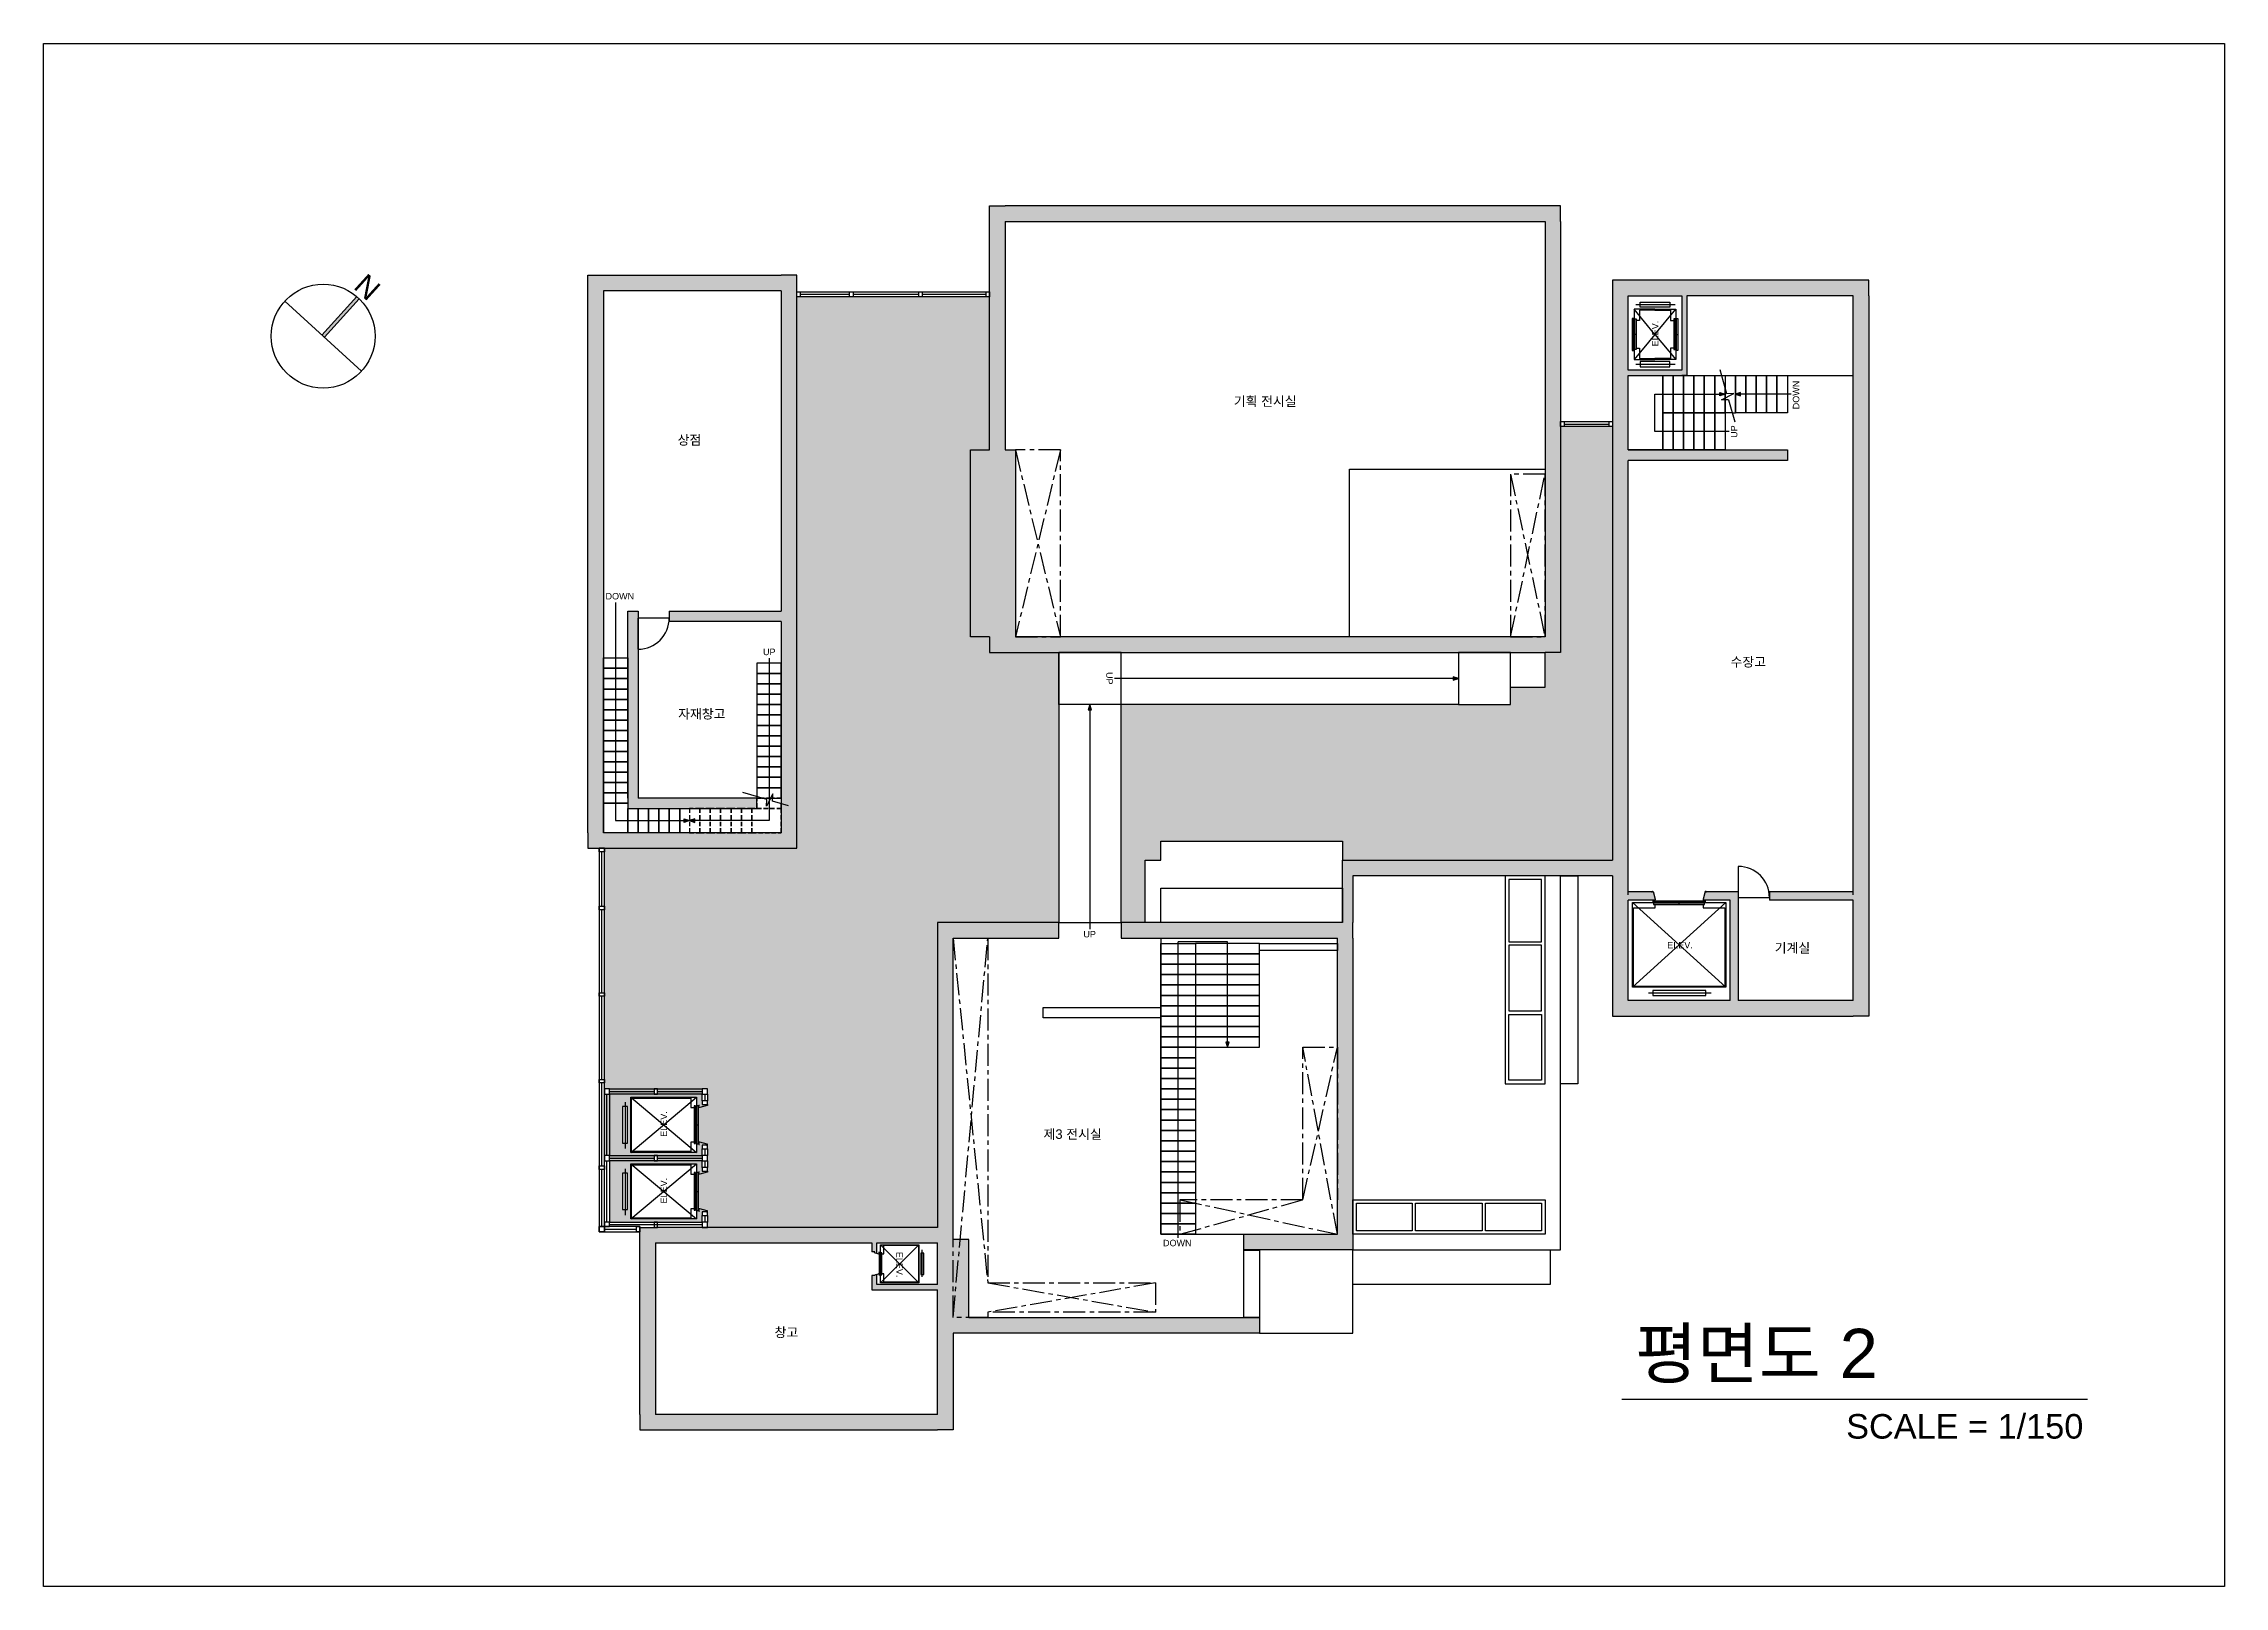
# Model space of a CAD drawing. Header units: millimetres. Extents: x 0 to 336000, y 0 to 193050.
# Drawn here: x 63000 to 126000, y 0 to 44550 of the extents above; entities that cross this region are included whole.
import ezdxf

# ---------------------------------------------------------------- set-up
doc = ezdxf.new("R2010")
doc.units = ezdxf.units.MM
doc.header["$LTSCALE"] = 20
doc.linetypes.add('CENTER', pattern=[50.8, 31.75, -6.35, 6.35, -6.35])
doc.linetypes.add('HIDDEN', pattern=[9.525, 6.35, -3.175])
for name, color, linetype in [('CO-MECH', 1, 'Continuous'), ('개구부 표시', 1, 'CENTER'), ('계단', 3, 'Continuous'), ('단면', 2, 'Continuous'), ('바닥 해치', 5, 'Continuous'), ('유리', 7, 'Continuous'), ('입면', 7, 'Continuous'), ('점선', 6, 'HIDDEN'), ('창호', 4, 'Continuous')]:
    doc.layers.add(name, color=color, linetype=linetype)
doc.styles.get("Standard").update_dxf_attribs({"font": 'arial.ttf'})

msp = doc.modelspace()

# ---------------------------------------------------------------- texts
for s, height, rotation, p in [('N', 606, 317.8, (71924, 37500)), ('DOWN', 186.5, 90, (113719, 33991)), ('UP', 186.5, 90, (111929, 33166)), ('UP', 186.5, 270, (93699, 26403))]:
    msp.add_text(s, height=height, rotation=rotation).set_placement(p)
for s, height, p in [('기획 전시실', 272.3, (97384, 34086)), ('상점', 272.3, (81316, 32968)), ('DOWN', 186.5, (79234, 28500)), ('UP', 186.5, (83783, 26891)), ('수장고', 272.3, (111734, 26560)), ('자재창고', 272.3, (81332, 25059)), ('UP', 186.5, (93038, 18740)), ('기계실', 272.3, (113009, 18300)), ('제3 전시실', 272.3, (91885, 12923)), ('DOWN', 186.5, (95338, 9822)), ('평면도 2', 1422.2, (108981, 6016)), ('창고', 272.3, (84116, 7199)), ('SCALE = 1/150', 708.77, (115073, 4267))]:
    msp.add_text(s, height=height).set_placement(p)
at = {"layer": 'CO-MECH'}
for rotation, p in [(90, (109651, 35808)), (90, (81010, 12983)), (90, (81010, 11058)), (270, (87633, 9661))]:
    msp.add_text('ELEV.', height=186.5, rotation=rotation, dxfattribs=at).set_placement(p)
msp.add_text('ELEV.', height=186.5, dxfattribs=at).set_placement((109905, 18425))

# ---------------------------------------------------------------- blocks, each defined once
blk = doc.blocks.new('M-020 PERSON')
at = {"layer": 'CO-MECH'}
for p, q in [((650, 1114), (-685, 1114)), ((525, 1188), (-525, 1188)), ((-525, 1188), (-525, 1038)), ((525, 1038), (525, 1188)), ((-945, 948), (945, 948)), ((945, 948), (-945, -948)), ((-945, 948), (945, -948)), ((-945, -948), (-945, 948)), ((-920, 924), (920, 924)), ((-920, -792), (-920, 924)), ((-525, 1038), (525, 1038)), ((920, 924), (920, -792)), ((945, 948), (945, -948)), ((-500, -948), (-945, -948)), ((-500, -792), (-920, -792)), ((-570, -1022), (-570, -1036)), ((-505, -1016), (-565, -1016)), ((-560, -962), (560, -962)), ((-560, -1002), (-560, -962)), ((560, -1002), (-560, -1002)), ((-559, -1263), (-500, -1047)), ((550, -886), (-540, -886)), ((-540, -886), (-540, -926)), ((-540, -926), (550, -926)), ((-510, -876), (-500, -876)), ((-510, -936), (-500, -936)), ((-500, -876), (-500, -792)), ((-500, -936), (-500, -948)), ((-500, -1046), (-500, -1022)), ((0, -886), (0, -926)), ((0, -962), (0, -1002)), ((500, -792), (500, -876)), ((920, -792), (500, -792)), ((500, -876), (510, -876)), ((510, -936), (500, -936)), ((500, -936), (510, -936)), ((500, -948), (500, -936)), ((945, -948), (500, -948)), ((500, -1046), (500, -1022)), ((559, -1263), (500, -1047)), ((505, -1016), (565, -1016)), ((550, -926), (550, -886)), ((560, -962), (560, -1002)), ((570, -1022), (570, -1036)), ((-590, -1236), (-590, -1262)), ((-585, -1266), (-564, -1266)), ((585, -1266), (564, -1266)), ((590, -1236), (590, -1262))]:
    blk.add_line(p, q, dxfattribs=at)
for centre, start, end in [((-565, -1022), 90, 180), ((-505, -1022), 0, 90), ((-505, -1046), 344.74488, 0), ((505, -1022), 90, 180), ((505, -1046), 180, 195.25512), ((565, -1022), 0, 90), ((-585, -1262), 180, 270), ((-564, -1262), 270, 344.74488), ((564, -1262), 195.25512, 270), ((585, -1262), 270, 0)]:
    blk.add_arc(centre, 5, start, end, dxfattribs=at)

# ---------------------------------------------------------------- hatches: boundary and pattern name
h = msp.add_hatch(color=256)
h.dxf.hatch_style = 1
h.paths.add_polyline_path([(72119, 37179, 0.016671), (72045, 37246), (71038, 36136), (71112, 36069)])
h = msp.add_hatch(color=256)
h.dxf.hatch_style = 1
h.paths.add_polyline_path([(111425, 34378), (111425, 34478), (111575, 34428)])
h = msp.add_hatch(color=256)
h.dxf.hatch_style = 1
h.paths.add_polyline_path([(112025, 34378), (112025, 34478), (111875, 34428)])
h = msp.add_hatch(color=256)
h.dxf.hatch_style = 1
h.paths.add_polyline_path([(103725, 26266), (103725, 26166), (103875, 26216)])
h = msp.add_hatch(color=256)
h.dxf.hatch_style = 1
h.paths.add_polyline_path([(93175, 25316), (93275, 25316), (93225, 25466)])
h = msp.add_hatch(color=256)
h.dxf.hatch_style = 1
h.paths.add_polyline_path([(81509, 22063), (81509, 22163), (81659, 22113)])
h = msp.add_hatch(color=256)
h.dxf.hatch_style = 1
h.paths.add_polyline_path([(81809, 22063), (81809, 22163), (81659, 22113)])
h = msp.add_hatch(color=256)
h.dxf.hatch_style = 1
h.paths.add_polyline_path([(97250, 15716), (97150, 15716), (97200, 15566)])
at = {"layer": '단면'}
h = msp.add_hatch(color=256, dxfattribs=at)
h.dxf.hatch_style = 1
h.paths.add_polyline_path([(83608, 22763), (80175, 22763), (80175, 28163), (79875, 28163), (79875, 22763), (79875, 22463), (83608, 22463)])
h.paths.add_polyline_path([(106825, 39416), (106825, 39866), (90775, 39866), (90325, 39866), (90325, 32816), (89775, 32816), (89775, 27416), (90325, 27416), (90325, 26966), (106375, 26966), (106825, 26966)])
h.paths.add_polyline_path([(91075, 32816), (90775, 32816), (90775, 39416), (106375, 39416), (106375, 27416), (91075, 27416)], flags=16)
h.paths.add_polyline_path([(89275, 18716), (92325, 18716), (92325, 19166), (89275, 19166), (88825, 19166), (88825, 10366), (80675, 10366), (80225, 10366), (80225, 4966), (80225, 4516), (88825, 4516), (89275, 4516), (89275, 7316), (98125, 7316), (98125, 7766), (89725, 7766), (89725, 10016), (89275, 10016), (89275, 10366)])
h.paths.add_polyline_path([(88825, 9916), (88825, 8716), (87075, 8716), (87075, 9012), (86998, 8991), (86996, 8990), (86996, 8988), (86996, 8976), (86997, 8973), (86999, 8973), (86925, 8973), (86925, 8716), (86925, 8566), (88825, 8566), (88825, 4966), (80675, 4966), (80675, 9916), (86925, 9916), (86925, 9659), (86999, 9659), (86997, 9659), (86996, 9656), (86996, 9644), (86996, 9642), (86998, 9641), (87075, 9620), (87075, 9916)], flags=16)
h.paths.add_polyline_path([(100825, 19166), (100825, 20516), (108325, 20516), (108325, 16916), (108325, 16466), (115275, 16466), (115725, 16466), (115725, 37266), (115725, 37716), (108775, 37716), (108325, 37716), (108325, 20966), (100525, 20966), (100525, 20516), (100525, 19166), (94125, 19166), (94125, 18716), (100375, 18716), (100375, 10166), (98125, 10166), (97675, 10166), (97675, 9716), (100825, 9716), (100825, 10166), (100825, 18716)])
h.paths.add_polyline_path([(108775, 19816), (109555, 19816, 0.49453), (109560, 19822), (109501, 20062, 0.338213), (109496, 20066), (108775, 20066), (108775, 32516), (113375, 32516), (113375, 32816), (108775, 32816), (108775, 34966), (110325, 34966), (110475, 34966), (110475, 37266), (115275, 37266), (115275, 20066), (112858, 20066), (112858, 19816), (115275, 19816), (115275, 16916), (111958, 16916), (111958, 20066), (111004, 20066, 0.338213), (110999, 20062), (110940, 19847), (110940, 19845), (110940, 19821, 0.414214), (110945, 19816), (111725, 19816), (111725, 16916), (108775, 16916)], flags=16)
h.paths.add_polyline_path([(108775, 35116), (108775, 37266), (110325, 37266), (110325, 35116)], flags=16)
h = msp.add_hatch(color=256, dxfattribs=at)
h.dxf.hatch_style = 1
h.paths.add_polyline_path([(84758, 37862), (84308, 37862), (78725, 37862), (78725, 37412), (78725, 21763), (78725, 21313), (84308, 21313), (84758, 21313)])
h.paths.add_polyline_path([(84308, 21763), (79175, 21763), (79175, 37412), (84308, 37412), (84308, 28163), (81075, 28163), (81075, 27863), (84308, 27863)], flags=16)
h.paths.add_polyline_path([(83608, 22463), (79875, 22463), (79875, 22763), (79875, 28163), (80175, 28163), (80175, 22763), (83608, 22763)], flags=0)
h.paths.add_polyline_path([(83608, 22763), (80175, 22763), (80175, 28163), (79875, 28163), (79875, 22763), (79875, 22463), (83608, 22463)], flags=0)
at = {"layer": '바닥 해치'}
h = msp.add_hatch(dxfattribs=at)
h.set_pattern_fill('AR-B816', color=256)
h.paths.add_polyline_path([(92325, 25466), (92325, 26966), (90325, 26966), (90325, 27416), (89775, 27416), (89775, 32816), (90325, 32816), (90325, 37237), (84758, 37237), (84758, 21313), (84308, 21313), (79200, 21313), (79200, 14366), (79350, 14366), (79350, 14216), (79200, 14216), (79200, 12441), (79350, 12441), (79350, 12291), (79350, 10516), (82026, 10516), (82026, 10714), (82026, 10814), (82171, 10814, 0.414214), (82176, 10819, 2.626455), (82173, 10845), (81957, 10903, 0.066661), (81956, 10904, 2.975354), (81926, 10899), (81926, 10834), (81931, 10834, -0.414214), (81926, 10839), (81926, 10904), (81956, 10904), (82176, 10844), (82176, 10819), (82176, 10714), (82176, 10516), (82176, 10366), (88825, 10366), (88825, 19166), (89275, 19166), (92325, 19166)])
h.paths.add_polyline_path([(82176, 14366), (82176, 14216), (82176, 14018), (82176, 13918), (82176, 13888), (81956, 13828), (81926, 13828), (81926, 13888), (81911, 13888), (81926, 13833, 0.414214), (81931, 13828), (81956, 13828, 0.066661), (81957, 13829), (82173, 13887, 2.1046), (82171, 13908, 1), (82171, 13918), (82146, 13918), (82026, 13918), (82026, 14018), (82026, 14216), (82026, 14366)], flags=16)
h.paths.add_polyline_path([(81858, 14123), (81858, 13828), (81836, 13828), (81836, 12828), (81858, 12828), (81858, 12533), (79961, 12533), (79961, 14123)], flags=16)
h.paths.add_polyline_path([(80910, 13328), (81701, 12665), (81701, 12558), (79991, 12558), (79986, 12554), (79986, 14103), (79991, 14098), (81701, 14098), (81701, 13992)], flags=0)
h.paths.add_polyline_path([(82176, 12743), (82176, 12638), (82176, 12441), (82176, 12291), (82176, 12094), (82176, 11994), (82176, 11964), (81956, 11904), (81926, 11904), (81926, 11964), (81911, 11964), (81926, 11909, 0.414214), (81931, 11904), (81956, 11904, 0.066661), (81957, 11904), (82173, 11962, 2.1046), (82171, 11984, 1), (82171, 11994), (82146, 11994), (82026, 11994), (82026, 12094), (82026, 12291), (82026, 12441), (82026, 12638), (82026, 12738), (82171, 12738, 0.472121), (82171, 12760, 0.875009), (82173, 12770), (81957, 12828, 0.066661), (81956, 12828), (81931, 12828, 0.414214), (81926, 12823), (81926, 12758), (81931, 12758, -0.414214), (81926, 12763), (81926, 12828), (81956, 12828), (82176, 12768)], flags=16)
h.paths.add_polyline_path([(80738, 14366), (80738, 14216), (80638, 14216), (80638, 14366)], flags=16)
h.paths.add_polyline_path([(81858, 12199), (81858, 11904), (81836, 11904), (81836, 10904), (81858, 10904), (81858, 10609), (79961, 10609), (79961, 12199)], flags=16)
h.paths.add_polyline_path([(80910, 11404), (81701, 10740), (81701, 10634), (79991, 10634), (79986, 10629), (79986, 12178), (79991, 12174), (81701, 12174), (81701, 12067)], flags=0)
h.paths.add_polyline_path([(79871, 13853), (79871, 12803), (79721, 12803), (79721, 13853)], flags=16)
h.paths.add_polyline_path([(80738, 12441), (80738, 12291), (80638, 12291), (80638, 12441)], flags=16)
h.paths.add_polyline_path([(79871, 11929), (79871, 10879), (79721, 10879), (79721, 11929)], flags=16)
h.paths.add_polyline_path([(108325, 33491), (108225, 33491), (106825, 33491), (106825, 26966), (106375, 26966), (106375, 25966), (105375, 25966), (105375, 25466), (103875, 25466), (94125, 25466), (94125, 19166), (94825, 19166), (94825, 20966), (95275, 20966), (95275, 21516), (100525, 21516), (100525, 20966), (108325, 20966)])
h.paths.add_polyline_path([(81056, 12937), (81056, 13768), (80776, 13768), (80776, 12937)], flags=8)
h.paths.add_polyline_path([(81056, 11012), (81056, 11843), (80776, 11843), (80776, 11012)], flags=8)

# ---------------------------------------------------------------- linework, layer by layer
for p, q in [((71038, 36136), (72045, 37246)), ((71112, 36069), (72119, 37179)), ((72187, 35095), (69964, 37110)), ((111631, 34433), (111432, 35129)), ((109550, 33353), (109550, 34428)), ((109550, 34428), (111425, 34428)), ((111469, 34261), (111824, 34444)), ((111678, 34268), (111469, 34261)), ((111824, 34444), (111631, 34433)), ((111678, 34268), (111861, 33628)), ((113481, 34428), (112025, 34428)), ((111691, 33353), (109550, 33353)), ((79525, 28409), (79525, 22113)), ((83958, 26801), (83958, 22113)), ((103725, 26216), (93937, 26216)), ((93225, 25316), (93225, 18978)), ((83896, 22722), (83200, 22922)), ((84068, 22884), (83885, 22529)), ((83885, 22529), (83896, 22722)), ((84061, 22675), (84068, 22884)), ((79525, 22113), (81509, 22113)), ((83958, 22113), (81809, 22113)), ((84521, 22543), (84061, 22675)), ((95775, 10060), (95775, 18616)), ((97200, 18616), (95775, 18616)), ((97200, 15716), (97200, 18616))]:
    msp.add_line(p, q)
for points in [[(63000, 0), (63000, 44550), (126000, 44550), (126000, 0), (63000, 0)], [(111425, 34478), (111575, 34428), (111425, 34378)], [(112025, 34478), (111875, 34428), (112025, 34378)], [(103725, 26166), (103875, 26216), (103725, 26266)], [(93275, 25316), (93225, 25466), (93175, 25316)], [(81509, 22163), (81659, 22113), (81509, 22063)], [(81809, 22163), (81659, 22113), (81809, 22063)], [(97150, 15716), (97200, 15566), (97250, 15716)]]:
    msp.add_lwpolyline(points, close=True)
msp.add_circle((71075, 36102), 1500)
at = {"layer": 'CO-MECH'}
for p, q in [((108892, 36613), (108892, 35693)), ((108932, 36613), (108892, 36613)), ((108932, 35693), (108932, 36613)), ((109551, 36153), (108945, 36878)), ((109551, 36878), (108945, 36878)), ((108945, 36878), (108945, 36553)), ((108945, 36553), (108957, 36553)), ((108957, 36563), (108957, 36553)), ((108957, 36553), (108957, 36563)), ((108967, 35713), (108967, 36603)), ((108967, 36603), (109007, 36603)), ((109001, 37014), (110136, 37014)), ((109007, 36603), (109007, 35713)), ((109017, 36553), (109017, 36563)), ((109102, 36553), (109017, 36553)), ((109551, 36853), (109102, 36853)), ((109102, 36853), (109102, 36553)), ((109126, 37089), (109976, 37089)), ((109126, 36939), (109126, 37089)), ((109976, 36939), (109126, 36939)), ((109551, 36153), (110157, 36878)), ((109551, 36878), (110157, 36878)), ((109551, 36853), (110000, 36853)), ((109976, 37089), (109976, 36939)), ((110000, 36853), (110000, 36553)), ((110000, 36553), (110085, 36553)), ((110085, 36553), (110085, 36563)), ((110095, 36603), (110095, 35713)), ((110135, 36603), (110095, 36603)), ((110135, 35713), (110135, 36603)), ((110145, 36563), (110145, 36553)), ((110145, 36553), (110145, 36563)), ((110157, 36553), (110145, 36553)), ((110157, 36878), (110157, 36553)), ((110170, 35693), (110170, 36613)), ((110170, 36613), (110210, 36613)), ((110210, 36613), (110210, 35693)), ((108932, 36153), (108892, 36153)), ((109551, 36153), (108945, 35428)), ((109007, 36153), (108967, 36153)), ((109551, 36153), (110157, 35428)), ((110095, 36153), (110135, 36153)), ((110170, 36153), (110210, 36153)), ((108892, 35693), (108932, 35693)), ((108945, 35753), (108945, 35428)), ((108957, 35753), (108945, 35753)), ((108945, 35428), (109551, 35428)), ((108957, 35743), (108957, 35753)), ((109007, 35713), (108967, 35713)), ((109001, 35292), (110136, 35292)), ((109017, 35743), (109017, 35753)), ((109017, 35753), (109102, 35753)), ((109102, 35753), (109102, 35453)), ((109102, 35453), (109551, 35453)), ((109976, 35367), (109126, 35367)), ((109126, 35367), (109126, 35217)), ((110000, 35453), (109551, 35453)), ((110157, 35428), (109551, 35428)), ((109976, 35217), (109976, 35367)), ((110000, 35753), (110000, 35453)), ((110085, 35753), (110000, 35753)), ((110085, 35743), (110085, 35753)), ((110095, 35713), (110135, 35713)), ((110145, 35753), (110157, 35753)), ((110145, 35743), (110145, 35753)), ((110157, 35753), (110157, 35428)), ((110210, 35693), (110170, 35693)), ((109126, 35217), (109976, 35217)), ((108905, 17301), (108905, 19748)), ((111595, 17301), (108905, 19748)), ((108905, 19748), (109560, 19748)), ((108905, 17301), (111595, 19748)), ((108930, 17326), (108930, 19591)), ((108930, 19591), (109560, 19591)), ((109470, 20036), (109470, 20061)), ((109475, 20066), (109496, 20066)), ((109490, 19821), (109490, 19836)), ((109555, 19816), (109495, 19816)), ((109500, 19801), (111000, 19801)), ((109500, 19761), (109500, 19801)), ((111000, 19761), (109500, 19761)), ((109501, 20062), (109560, 19847)), ((110980, 19726), (109510, 19726)), ((109510, 19726), (109510, 19686)), ((109510, 19686), (110980, 19686)), ((109550, 19736), (109560, 19736)), ((109560, 19736), (109550, 19736)), ((109560, 19676), (109550, 19676)), ((109560, 19845), (109560, 19821)), ((109560, 19748), (109560, 19736)), ((109560, 19591), (109560, 19676)), ((110250, 19761), (110250, 19801)), ((110250, 19686), (110250, 19726)), ((110999, 20062), (110940, 19847)), ((110940, 19845), (110940, 19821)), ((110940, 19748), (111595, 19748)), ((110940, 19736), (110940, 19748)), ((110950, 19736), (110940, 19736)), ((110940, 19676), (110940, 19591)), ((110950, 19676), (110940, 19676)), ((110940, 19591), (111570, 19591)), ((110945, 19816), (111005, 19816)), ((110980, 19686), (110980, 19726)), ((111000, 19801), (111000, 19761)), ((111025, 20066), (111004, 20066)), ((111010, 19821), (111010, 19836)), ((111030, 20036), (111030, 20061)), ((111570, 19591), (111570, 17326)), ((111595, 19748), (111595, 17301)), ((111595, 17301), (108905, 17301)), ((111570, 17326), (108930, 17326)), ((109360, 17136), (111175, 17136)), ((111015, 17211), (109485, 17211)), ((109485, 17211), (109485, 17061)), ((109485, 17061), (111015, 17061)), ((111015, 17061), (111015, 17211)), ((79796, 13978), (79796, 12643)), ((79961, 12533), (81858, 14123)), ((79961, 14123), (81858, 12533)), ((81796, 13328), (81836, 13328)), ((81871, 13328), (81911, 13328)), ((79796, 12054), (79796, 10719)), ((79961, 10609), (81858, 12199)), ((79961, 12199), (81858, 10609)), ((81796, 11404), (81836, 11404)), ((81871, 11404), (81911, 11404))]:
    msp.add_line(p, q, dxfattribs=at)
for points in [[(81846, 12818), (81846, 12828), (81858, 12828), (81858, 12533), (79961, 12533), (79961, 14123), (81858, 14123), (81858, 13828), (81846, 13828), (81846, 13838), (81846, 13828)], [(81786, 12818), (81786, 12828), (81701, 12828), (81701, 12558), (79986, 12558), (79986, 14098), (81701, 14098), (81701, 13828), (81786, 13828), (81786, 13838)], [(81846, 10894), (81846, 10904), (81858, 10904), (81858, 10609), (79961, 10609), (79961, 12199), (81858, 12199), (81858, 11904), (81846, 11904), (81846, 11914), (81846, 11904)], [(81786, 10894), (81786, 10904), (81701, 10904), (81701, 10634), (79986, 10634), (79986, 12174), (81701, 12174), (81701, 11904), (81786, 11904), (81786, 11914)]]:
    msp.add_lwpolyline(points, dxfattribs=at)
for points in [[(81836, 13878), (81796, 13878), (81796, 12788), (81836, 12788)], [(81911, 12768), (81871, 12768), (81871, 13888), (81911, 13888)], [(79721, 12803), (79871, 12803), (79871, 13853), (79721, 13853)], [(79721, 10879), (79871, 10879), (79871, 11929), (79721, 11929)], [(81836, 11954), (81796, 11954), (81796, 10864), (81836, 10864)], [(81911, 10844), (81871, 10844), (81871, 11964), (81911, 11964)]]:
    msp.add_lwpolyline(points, close=True, dxfattribs=at)
for points in [[(82146, 13918), (82171, 13918, -0.414214), (82176, 13913), (82176, 13892, -0.338213), (82173, 13887), (81957, 13829, -0.066661), (81956, 13828), (81931, 13828, -0.414214), (81926, 13833), (81926, 13893, -0.414214), (81931, 13898), (81946, 13898)], [(82146, 12738), (82171, 12738, 0.414214), (82176, 12743), (82176, 12765, 0.338213), (82173, 12770), (81957, 12828, 0.066661), (81956, 12828), (81931, 12828, 0.414214), (81926, 12823), (81926, 12763, 0.414214), (81931, 12758), (81946, 12758)], [(82146, 11994), (82171, 11994, -0.414214), (82176, 11989), (82176, 11967, -0.338213), (82173, 11962), (81957, 11904, -0.066661), (81956, 11904), (81931, 11904, -0.414214), (81926, 11909), (81926, 11969, -0.414214), (81931, 11974), (81946, 11974)], [(82146, 10814), (82171, 10814, 0.414214), (82176, 10819), (82176, 10840, 0.338213), (82173, 10845), (81957, 10903, 0.066661), (81956, 10904), (81931, 10904, 0.414214), (81926, 10899), (81926, 10839, 0.414214), (81931, 10834), (81946, 10834)]]:
    msp.add_lwpolyline(points, format="xyb", dxfattribs=at)
for centre, start, end in [((109475, 20061), 90, 180), ((109495, 19821), 180, 270), ((109496, 20061), 15.25512, 90), ((109555, 19821), 270, 0), ((109555, 19845), 0, 15.25512), ((110945, 19845), 164.74488, 180), ((110945, 19821), 180, 270), ((111004, 20061), 90, 164.74488), ((111005, 19821), 270, 0), ((111025, 20061), 0, 90)]:
    msp.add_arc(centre, 5, start, end, dxfattribs=at)
at = {"layer": '개구부 표시'}
for p, q in [((92375, 32816), (91075, 27416)), ((91075, 32816), (92375, 27416)), ((105375, 32116), (106375, 27416)), ((105375, 27416), (106375, 32116)), ((89275, 7766), (90275, 18716)), ((89275, 18716), (90275, 8766)), ((100375, 10166), (99375, 15566)), ((99375, 11166), (100375, 15566)), ((95825, 10166), (99375, 11166)), ((95825, 11166), (100375, 10166)), ((90275, 8766), (95125, 7916)), ((95125, 8766), (90275, 7916))]:
    msp.add_line(p, q, dxfattribs=at)
for points in [[(91075, 27416), (92375, 27416), (92375, 32816), (91075, 32816)], [(105375, 27416), (106375, 27416), (106375, 32116), (105375, 32116)]]:
    msp.add_lwpolyline(points, close=True, dxfattribs=at)
for points in [[(90275, 7916), (90275, 7766), (89275, 7766), (89275, 18716), (90275, 18716), (90275, 8766)], [(99375, 11166), (99375, 15566), (100375, 15566), (100375, 11166)], [(99375, 11166), (95825, 11166), (95825, 10166), (100375, 10166), (100375, 11166)], [(90275, 8766), (95125, 8766), (95125, 7916), (90275, 7916)]]:
    msp.add_lwpolyline(points, dxfattribs=at)
at = {"layer": '계단'}
for p, q in [((111478, 34966), (111875, 34966)), ((111575, 34966), (111575, 34629)), ((111875, 34966), (111875, 33891)), ((113375, 34966), (115275, 34966)), ((111575, 34316), (111575, 34629)), ((111575, 34316), (111575, 34265)), ((111575, 33891), (111575, 34265)), ((111786, 33891), (111575, 33891)), ((111786, 33891), (111875, 33891)), ((84308, 22763), (84308, 22604))]:
    msp.add_line(p, q, dxfattribs=at)
for points in [[(108775, 34966), (109775, 34966), (109775, 32816), (108775, 32816)], [(109775, 34966), (110075, 34966), (110075, 33891), (109775, 33891)], [(110075, 34966), (110375, 34966), (110375, 33891), (110075, 33891)], [(110375, 34966), (110675, 34966), (110675, 33891), (110375, 33891)], [(110675, 34966), (110975, 34966), (110975, 33891), (110675, 33891)], [(110975, 34966), (111275, 34966), (111275, 33891), (110975, 33891)], [(111875, 34966), (112175, 34966), (112175, 33891), (111875, 33891)], [(112175, 34966), (112475, 34966), (112475, 33891), (112175, 33891)], [(112475, 34966), (112775, 34966), (112775, 33891), (112475, 33891)], [(112775, 34966), (113075, 34966), (113075, 33891), (112775, 33891)], [(113075, 34966), (113375, 34966), (113375, 33891), (113075, 33891)], [(109775, 33891), (110075, 33891), (110075, 32816), (109775, 32816)], [(110075, 33891), (110375, 33891), (110375, 32816), (110075, 32816)], [(110375, 33891), (110675, 33891), (110675, 32816), (110375, 32816)], [(110675, 33891), (110975, 33891), (110975, 32816), (110675, 32816)], [(110975, 33891), (111275, 33891), (111275, 32816), (110975, 32816)], [(111275, 33891), (111575, 33891), (111575, 32816), (111275, 32816)], [(79175, 26812), (79875, 26812), (79875, 26512), (79175, 26512)], [(79175, 26512), (79875, 26512), (79875, 26212), (79175, 26212)], [(83608, 26363), (84308, 26363), (84308, 26663), (83608, 26663)], [(79175, 26212), (79875, 26212), (79875, 25912), (79175, 25912)], [(79175, 25912), (79875, 25912), (79875, 25612), (79175, 25612)], [(83608, 26063), (84308, 26063), (84308, 26363), (83608, 26363)], [(83608, 25763), (84308, 25763), (84308, 26063), (83608, 26063)], [(79175, 25612), (79875, 25612), (79875, 25312), (79175, 25312)], [(79175, 25312), (79875, 25312), (79875, 25012), (79175, 25012)], [(83608, 25463), (84308, 25463), (84308, 25763), (83608, 25763)], [(83608, 25163), (84308, 25163), (84308, 25463), (83608, 25463)], [(79175, 25012), (79875, 25012), (79875, 24712), (79175, 24712)], [(79175, 24712), (79875, 24712), (79875, 24412), (79175, 24412)], [(83608, 24863), (84308, 24863), (84308, 25163), (83608, 25163)], [(83608, 24563), (84308, 24563), (84308, 24863), (83608, 24863)], [(79175, 24412), (79875, 24412), (79875, 24112), (79175, 24112)], [(79175, 24112), (79875, 24112), (79875, 23812), (79175, 23812)], [(83608, 24263), (84308, 24263), (84308, 24563), (83608, 24563)], [(83608, 23963), (84308, 23963), (84308, 24263), (83608, 24263)], [(83608, 23663), (84308, 23663), (84308, 23963), (83608, 23963)], [(79175, 23812), (79875, 23812), (79875, 23512), (79175, 23512)], [(79175, 23512), (79875, 23512), (79875, 23212), (79175, 23212)], [(83608, 23363), (84308, 23363), (84308, 23663), (83608, 23663)], [(83608, 23063), (84308, 23063), (84308, 23363), (83608, 23363)], [(79175, 23212), (79875, 23212), (79875, 22912), (79175, 22912)], [(79175, 22912), (79875, 22912), (79875, 22612), (79175, 22612)], [(79175, 22612), (79875, 22612), (79875, 21763), (79175, 21763)], [(79875, 21763), (79875, 22463), (80175, 22463), (80175, 21763)], [(80175, 21763), (80175, 22463), (80475, 22463), (80475, 21763)], [(80475, 21763), (80475, 22463), (80775, 22463), (80775, 21763)], [(80775, 21763), (80775, 22463), (81075, 22463), (81075, 21763)], [(81075, 21763), (81075, 22463), (81375, 22463), (81375, 21763)], [(95275, 18566), (96275, 18566), (96275, 18266), (95275, 18266)], [(96275, 18266), (98125, 18266), (98125, 18566), (96275, 18566)], [(95275, 18266), (96275, 18266), (96275, 17966), (95275, 17966)], [(95275, 17966), (96275, 17966), (96275, 17666), (95275, 17666)], [(95275, 17666), (96275, 17666), (96275, 17366), (95275, 17366)], [(96275, 17966), (98125, 17966), (98125, 18266), (96275, 18266)], [(96275, 17666), (98125, 17666), (98125, 17966), (96275, 17966)], [(96275, 17366), (98125, 17366), (98125, 17666), (96275, 17666)], [(95275, 17366), (96275, 17366), (96275, 17066), (95275, 17066)], [(95275, 17066), (96275, 17066), (96275, 16766), (95275, 16766)], [(96275, 17066), (98125, 17066), (98125, 17366), (96275, 17366)], [(96275, 16766), (98125, 16766), (98125, 17066), (96275, 17066)], [(95275, 16766), (96275, 16766), (96275, 16466), (95275, 16466)], [(95275, 16466), (96275, 16466), (96275, 16166), (95275, 16166)], [(96275, 16466), (98125, 16466), (98125, 16766), (96275, 16766)], [(96275, 16166), (98125, 16166), (98125, 16466), (96275, 16466)], [(95275, 16166), (96275, 16166), (96275, 15866), (95275, 15866)], [(95275, 15866), (96275, 15866), (96275, 15566), (95275, 15566)], [(96275, 15866), (98125, 15866), (98125, 16166), (96275, 16166)], [(96275, 15566), (98125, 15566), (98125, 15866), (96275, 15866)], [(95275, 15566), (96275, 15566), (96275, 15266), (95275, 15266)], [(95275, 15266), (96275, 15266), (96275, 14966), (95275, 14966)], [(95275, 14966), (96275, 14966), (96275, 14666), (95275, 14666)], [(95275, 14666), (96275, 14666), (96275, 14366), (95275, 14366)], [(95275, 14366), (96275, 14366), (96275, 14066), (95275, 14066)], [(95275, 14066), (96275, 14066), (96275, 13766), (95275, 13766)], [(95275, 13766), (96275, 13766), (96275, 13466), (95275, 13466)], [(95275, 13466), (96275, 13466), (96275, 13166), (95275, 13166)], [(95275, 13166), (96275, 13166), (96275, 12866), (95275, 12866)], [(95275, 12866), (96275, 12866), (96275, 12566), (95275, 12566)], [(95275, 12566), (96275, 12566), (96275, 12266), (95275, 12266)], [(95275, 12266), (96275, 12266), (96275, 11966), (95275, 11966)], [(95275, 11966), (96275, 11966), (96275, 11666), (95275, 11666)], [(95275, 11666), (96275, 11666), (96275, 11366), (95275, 11366)], [(95275, 11366), (96275, 11366), (96275, 11066), (95275, 11066)], [(95275, 11066), (96275, 11066), (96275, 10766), (95275, 10766)], [(95275, 10766), (96275, 10766), (96275, 10466), (95275, 10466)], [(95275, 10466), (96275, 10466), (96275, 10166), (95275, 10166)]]:
    msp.add_lwpolyline(points, close=True, dxfattribs=at)
for points in [[(111575, 34265), (111575, 33891), (111275, 33891), (111275, 34966), (111478, 34966)], [(111575, 34629), (111575, 34316)], [(84064, 22763), (84308, 22763), (84308, 23063), (83608, 23063), (83608, 22805)], [(83754, 22763), (84006, 22763)], [(81659, 21763), (81375, 21763), (81375, 22463), (81659, 22463)]]:
    msp.add_lwpolyline(points, dxfattribs=at)
at = {"layer": '단면'}
for p, q in [((109501, 20062), (109560, 19847)), ((109560, 19845), (109560, 19847)), ((109560, 19845), (109560, 19821)), ((110999, 20062), (110940, 19847)), ((110940, 19845), (110940, 19847)), ((110940, 19845), (110940, 19821)), ((111958, 20066), (111958, 16916)), ((112858, 20066), (112858, 19816)), ((115275, 19816), (112858, 19816)), ((86999, 9659), (86925, 9659)), ((86997, 9659), (86996, 9656)), ((86996, 9656), (86996, 9644)), ((86996, 9644), (86996, 9642)), ((86996, 9642), (86998, 9641)), ((86999, 9659), (86997, 9659)), ((86998, 9641), (87075, 9620)), ((86999, 8973), (86925, 8973)), ((86996, 8990), (86998, 8991)), ((86996, 8988), (86996, 8990)), ((86996, 8976), (86996, 8988)), ((86997, 8973), (86996, 8976)), ((86999, 8973), (86997, 8973)), ((86998, 8991), (87075, 9012)), ((108589, 5408), (122047, 5408))]:
    msp.add_line(p, q, dxfattribs=at)
for points in [[(90325, 32816), (90325, 39866), (90775, 39866)], [(106825, 39416), (106825, 39866), (90775, 39866)], [(90775, 39416), (90775, 32816)], [(90775, 39416), (106375, 39416)], [(106375, 39416), (106375, 27416), (91075, 27416)], [(106825, 39416), (106825, 26966), (106375, 26966)], [(78725, 37412), (78725, 37862), (84308, 37862)], [(84308, 21313), (84758, 21313), (84758, 37862), (84308, 37862)], [(78725, 21763), (78725, 37412)], [(79175, 37412), (79175, 21763)], [(84308, 37412), (79175, 37412)], [(84308, 37412), (84308, 28163)], [(108775, 37716), (108325, 37716), (108325, 20966)], [(115725, 37266), (115725, 37716), (108775, 37716)], [(108775, 35116), (108775, 37266)], [(108775, 37266), (110325, 37266), (110325, 35116), (108775, 35116)], [(115275, 37266), (110475, 37266), (110475, 34966), (110325, 34966)], [(115725, 37266), (115725, 16466), (115275, 16466)], [(115275, 19966), (115275, 37266)], [(108775, 34966), (110325, 34966)], [(108775, 32816), (108775, 34966)], [(90325, 27416), (89775, 27416), (89775, 32816), (90325, 32816)], [(90775, 32816), (91075, 32816), (91075, 27416)], [(108775, 32816), (113375, 32816), (113375, 32516), (108775, 32516)], [(108775, 19966), (108775, 32516)], [(79875, 22763), (79875, 22763), (79875, 28163), (80175, 28163)], [(80175, 28163), (80175, 22763)], [(81075, 28163), (84308, 28163)], [(81075, 28163), (81075, 27863)], [(84308, 27863), (81075, 27863)], [(84308, 27863), (84308, 21763)], [(90325, 27416), (90325, 26966), (106375, 26966)], [(79875, 22763), (79875, 22463), (83608, 22463), (83608, 22763), (80175, 22763)], [(78725, 21763), (78725, 21313), (84308, 21313)], [(84308, 21763), (79175, 21763)], [(100525, 20516), (100525, 20966), (108325, 20966)], [(100525, 19166), (100525, 19166), (100525, 20516)], [(100825, 20516), (100825, 19166)], [(108325, 20516), (100825, 20516)], [(108325, 20516), (108325, 16916)], [(108775, 20066), (109496, 20066)], [(108775, 16916), (108775, 19816)], [(109555, 19816), (108775, 19816)], [(111725, 19816), (110945, 19816)], [(111004, 20066), (111958, 20066)], [(111725, 16916), (111725, 19816)], [(112858, 20066), (115275, 20066)], [(115275, 16916), (115275, 19816)], [(89275, 19166), (88825, 19166), (88825, 10366)], [(89275, 18716), (92325, 18716), (92325, 19166), (89275, 19166)], [(100525, 19166), (94125, 19166), (94125, 18716), (100375, 18716)], [(100825, 18716), (100825, 18716), (100825, 19166)], [(89275, 10366), (89275, 10366), (89275, 18716)], [(100375, 10166), (100375, 10166), (100375, 18716)], [(100825, 18716), (100825, 10166)], [(108325, 16916), (108325, 16466), (115275, 16466)], [(111725, 16916), (108775, 16916)], [(115275, 16916), (111958, 16916)], [(80225, 4966), (80225, 4966), (80225, 10366), (80675, 10366)], [(88825, 10366), (80675, 10366)], [(89275, 10016), (89275, 10366)], [(100825, 10166), (100825, 10166), (100825, 9716), (97675, 9716), (97675, 10166), (98125, 10166)], [(98125, 10166), (100375, 10166)], [(80675, 9916), (80675, 4966)], [(80675, 9916), (86925, 9916)], [(86925, 9916), (86925, 9916), (86925, 9659)], [(87075, 9916), (88825, 9916)], [(87075, 9620), (87075, 9916)], [(88825, 8716), (88825, 9916)], [(89725, 7766), (89725, 10016), (89275, 10016)], [(86925, 8973), (86925, 8716)], [(87075, 8716), (87075, 8716), (87075, 9012)], [(86925, 8716), (86925, 8566), (88825, 8566)], [(88825, 8716), (87075, 8716)], [(88825, 4966), (88825, 8566)], [(89725, 7766), (98125, 7766), (98125, 7316), (89275, 7316)], [(89275, 7316), (89275, 4516), (88825, 4516)], [(80225, 4966), (80225, 4516), (88825, 4516)], [(88825, 4966), (80675, 4966)]]:
    msp.add_lwpolyline(points, dxfattribs=at)
for centre, start, end in [((109496, 20061), 15.25512, 90), ((109555, 19821), 270, 0), ((110945, 19821), 180, 270), ((111004, 20061), 90, 164.74488)]:
    msp.add_arc(centre, 5, start, end, dxfattribs=at)
at = {"layer": '유리'}
for p, q in [((84858, 37312), (86283, 37312)), ((86383, 37312), (88283, 37312)), ((88383, 37312), (90225, 37312)), ((106925, 33566), (108225, 33566)), ((79125, 19641), (79125, 21213)), ((79125, 17141), (79125, 19541)), ((79125, 14641), (79125, 17041)), ((79125, 12141), (79125, 14541)), ((79275, 12441), (79275, 14216)), ((79350, 14291), (80638, 14291)), ((80738, 14291), (82026, 14291)), ((82101, 14216), (82101, 14018)), ((82101, 12638), (82101, 12441)), ((79125, 10391), (79125, 12041)), ((79275, 10516), (79275, 12291)), ((79350, 12366), (80638, 12366)), ((80738, 12366), (82026, 12366)), ((82101, 12291), (82101, 12094)), ((82101, 10714), (82101, 10516)), ((79200, 10316), (80125, 10316)), ((82026, 10441), (79350, 10441))]:
    msp.add_line(p, q, dxfattribs=at)
at = {"layer": '입면'}
for p, q in [((100725, 27416), (100725, 32266)), ((100725, 32266), (106375, 32266)), ((106375, 25966), (106375, 26966)), ((105375, 25966), (106375, 25966)), ((95275, 20966), (95275, 21516)), ((95275, 21516), (100525, 21516)), ((100525, 21516), (100525, 20966)), ((94825, 19166), (94825, 20966)), ((94825, 20966), (95275, 20966)), ((106825, 9716), (106825, 20516)), ((95275, 18716), (95275, 10166)), ((95275, 10166), (97675, 10166)), ((100825, 7316), (100825, 9716)), ((106525, 9716), (106825, 9716)), ((98125, 7316), (100825, 7316))]:
    msp.add_line(p, q, dxfattribs=at)
for points in [[(92325, 19166), (94125, 19166), (94125, 26966), (92325, 26966)], [(92325, 26966), (103875, 26966), (103875, 25466), (92325, 25466)], [(103875, 25466), (105375, 25466), (105375, 26966), (103875, 26966)], [(95275, 20166), (100525, 20166), (100525, 19166), (95275, 19166)], [(105225, 14516), (106375, 14516), (106375, 20516), (105225, 20516)], [(107325, 14516), (106825, 14516), (106825, 20516), (107325, 20516)], [(98125, 18566), (100375, 18566), (100375, 18366), (98125, 18366)], [(91875, 16716), (95275, 16716), (95275, 16416), (91875, 16416)], [(100825, 11166), (106375, 11166), (106375, 10166), (100825, 10166)], [(97675, 9708), (98125, 9708), (98125, 7766), (97675, 7766)], [(100825, 9716), (106525, 9716), (106525, 8716), (100825, 8716)]]:
    msp.add_lwpolyline(points, close=True, dxfattribs=at)
at = {"layer": '점선'}
for p, q in [((83608, 22805), (83608, 22463)), ((83608, 22763), (83754, 22763)), ((84006, 22763), (83754, 22763)), ((84006, 22763), (84064, 22763)), ((84308, 22763), (84064, 22763)), ((83608, 22463), (84308, 22463)), ((84308, 22463), (84308, 22604))]:
    msp.add_line(p, q, dxfattribs=at)
for points in [[(81659, 22463), (81659, 21763), (81959, 21763), (81959, 22463)], [(81959, 22463), (81959, 21763), (82259, 21763), (82259, 22463)], [(82259, 22463), (82259, 21763), (82559, 21763), (82559, 22463)], [(82559, 22463), (82559, 21763), (82859, 21763), (82859, 22463)], [(82859, 22463), (82859, 21763), (83159, 21763), (83159, 22463)], [(83159, 22463), (83159, 21763), (83459, 21763), (83459, 22463)], [(83459, 22463), (83459, 21763), (84308, 21763), (84308, 22463)]]:
    msp.add_lwpolyline(points, close=True, dxfattribs=at)
at = {"layer": '창호'}
for p, q in [((80175, 27063), (80175, 27963)), ((81075, 27963), (80175, 27963)), ((111958, 20791), (111958, 19816)), ((111958, 19891), (112858, 19891)), ((79350, 10516), (82026, 10516))]:
    msp.add_line(p, q, dxfattribs=at)
for points in [[(84758, 37387), (84858, 37387), (84858, 37237), (84758, 37237)], [(84758, 37387), (90325, 37387), (90325, 37237), (84758, 37237)], [(86283, 37387), (86383, 37387), (86383, 37237), (86283, 37237)], [(88283, 37387), (88383, 37387), (88383, 37237), (88283, 37237)], [(90225, 37387), (90325, 37387), (90325, 37237), (90225, 37237)], [(106825, 33641), (108325, 33641), (108325, 33491), (106825, 33491)], [(106825, 33641), (106925, 33641), (106925, 33491), (106825, 33491)], [(108225, 33641), (108325, 33641), (108325, 33491), (108225, 33491)], [(79050, 21313), (79200, 21313), (79200, 21213), (79050, 21213)], [(79050, 10241), (79200, 10241), (79200, 21313), (79050, 21313)], [(105325, 18616), (106275, 18616), (106275, 20416), (105325, 20416)], [(79050, 19641), (79200, 19641), (79200, 19541), (79050, 19541)], [(105325, 16616), (106275, 16616), (106275, 18516), (105325, 18516)], [(79050, 17141), (79200, 17141), (79200, 17041), (79050, 17041)], [(105325, 16516), (106275, 16516), (106275, 14616), (105325, 14616)], [(79050, 14641), (79200, 14641), (79200, 14541), (79050, 14541)], [(79200, 14216), (79350, 14216), (79350, 14366), (79200, 14366)], [(79200, 14216), (79350, 14216), (79350, 12441), (79200, 12441)], [(79350, 14366), (82026, 14366), (82026, 14216), (79350, 14216)], [(80638, 14366), (80638, 14216), (80738, 14216), (80738, 14366)], [(82026, 14216), (82176, 14216), (82176, 14366), (82026, 14366)], [(82026, 14216), (82176, 14216), (82176, 14018), (82026, 14018)], [(82026, 13918), (82176, 13918), (82176, 14018), (82026, 14018)], [(82026, 12638), (82176, 12638), (82176, 12738), (82026, 12738)], [(82026, 12638), (82176, 12638), (82176, 12441), (82026, 12441)], [(79050, 12141), (79200, 12141), (79200, 12041), (79050, 12041)], [(79200, 12291), (79350, 12291), (79350, 12441), (79200, 12441)], [(79200, 12291), (79350, 12291), (79350, 10516), (79200, 10516)], [(79350, 12441), (82026, 12441), (82026, 12291), (79350, 12291)], [(80638, 12441), (80638, 12291), (80738, 12291), (80738, 12441)], [(82026, 12291), (82176, 12291), (82176, 12441), (82026, 12441)], [(82026, 12291), (82176, 12291), (82176, 12094), (82026, 12094)], [(82026, 11994), (82176, 11994), (82176, 12094), (82026, 12094)], [(82026, 10714), (82176, 10714), (82176, 10814), (82026, 10814)], [(82026, 10714), (82176, 10714), (82176, 10516), (82026, 10516)], [(100925, 11066), (102532, 11066), (102532, 10266), (100925, 10266)], [(102632, 11066), (104557, 11066), (104557, 10266), (102632, 10266)], [(104657, 11066), (106275, 11066), (106275, 10266), (104657, 10266)], [(79050, 10391), (79200, 10391), (79200, 10241), (79050, 10241)], [(79050, 10241), (80225, 10241), (80225, 10391), (79050, 10391)], [(79200, 10391), (79350, 10391), (79350, 10516), (79200, 10516)], [(80125, 10391), (80225, 10391), (80225, 10241), (80125, 10241)], [(80638, 10516), (80638, 10366), (80738, 10366), (80738, 10516)], [(82026, 10366), (82176, 10366), (82176, 10516), (82026, 10516)]]:
    msp.add_lwpolyline(points, close=True, dxfattribs=at)
for centre, start, end in [((80175, 27963), 270, 0), ((111958, 19891), 0, 90)]:
    msp.add_arc(centre, 900, start, end, dxfattribs=at)

# ---------------------------------------------------------------- block references
at = {"layer": 'CO-MECH', "xscale": 0.582010582010582, "yscale": 0.582010582010582, "zscale": 0.582010582010582, "rotation": 270}
msp.add_blockref('M-020 PERSON', (87733, 9316), dxfattribs=at)

msp.set_redraw_order([(e.dxf.handle, doc.entitydb.next_handle()) for e in msp.query("TEXT MTEXT ATTDEF DIMENSION ARC_DIMENSION")])  # texts and dimensions are drawn at this point

doc.saveas('drawing.dxf')
